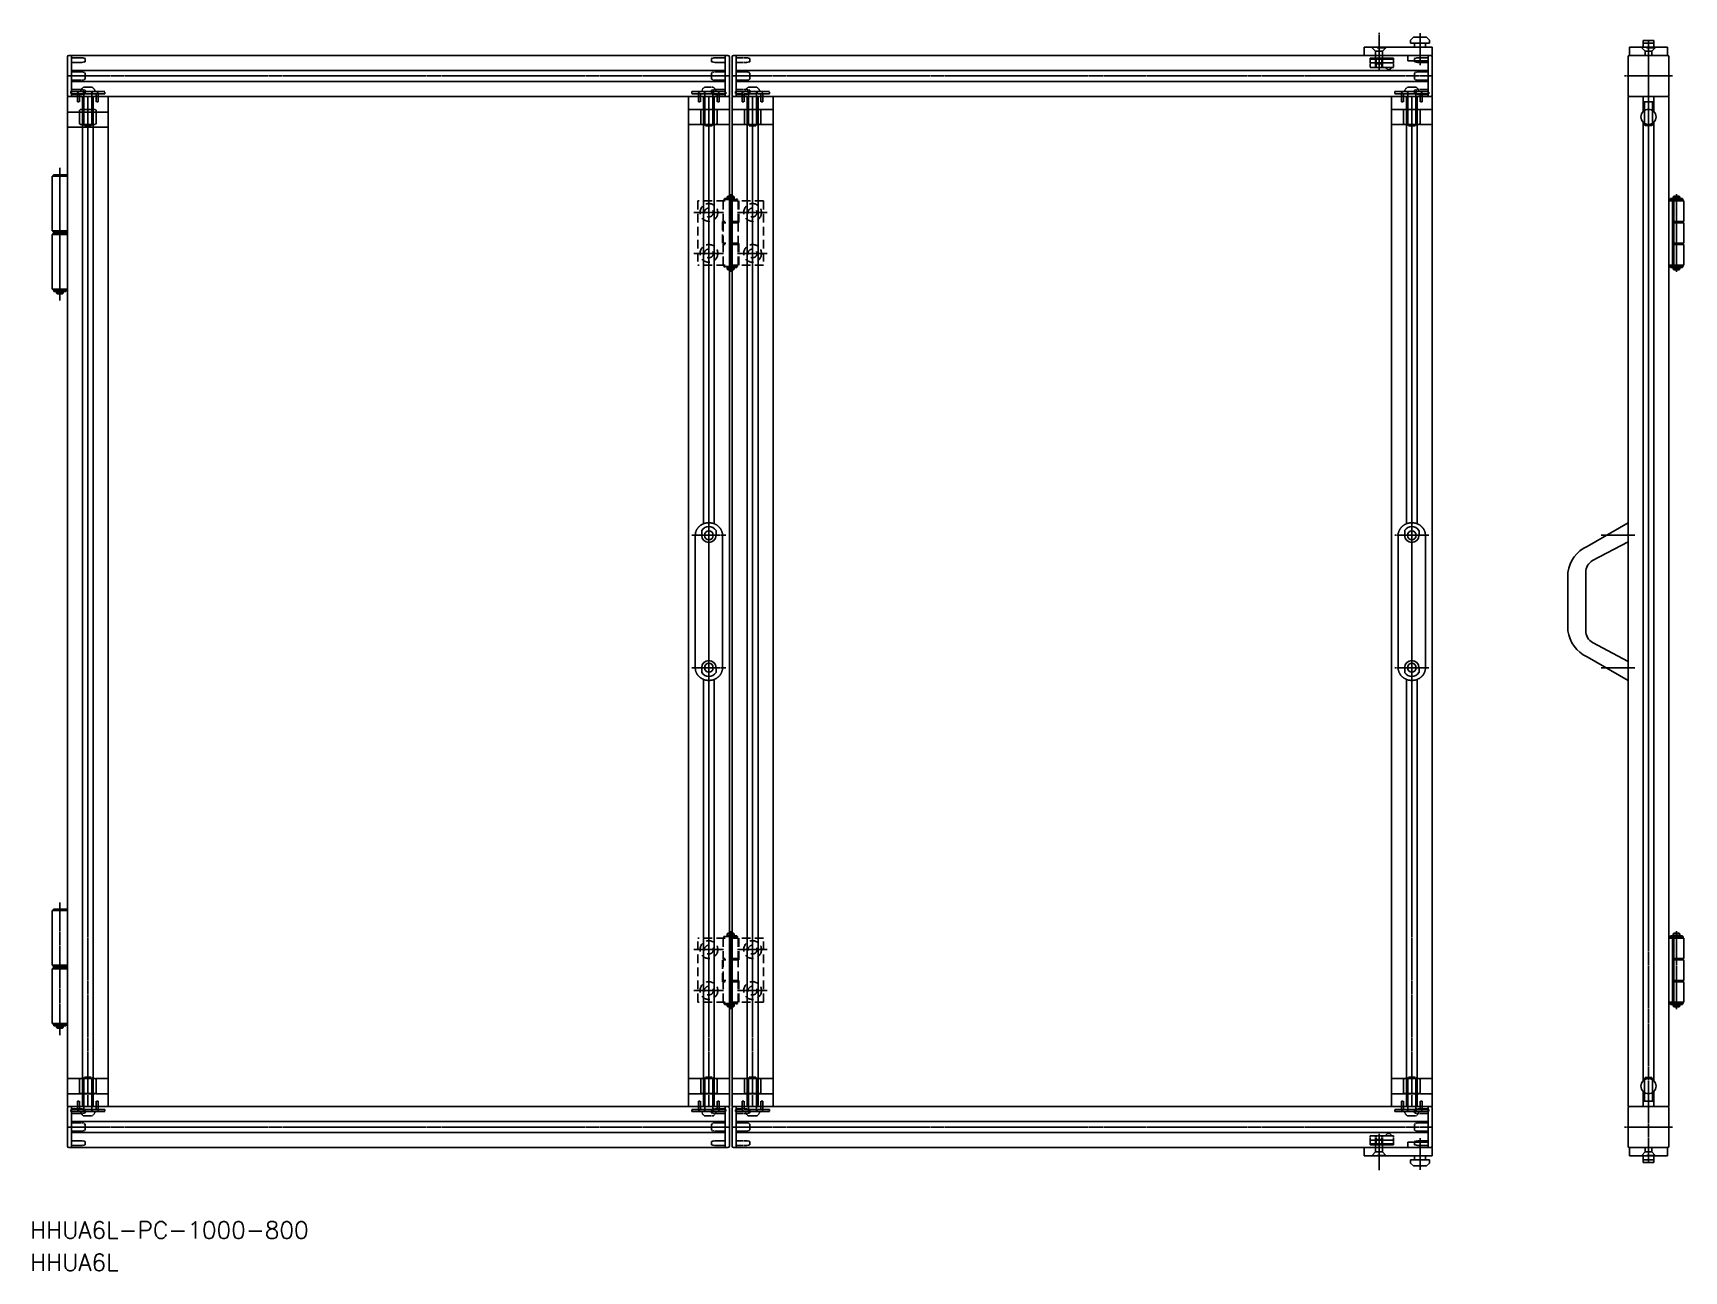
# Model space of a CAD drawing. Extents: x 15 to 1224, y 24 to 931.
import ezdxf

# ---------------------------------------------------------------- set-up
doc = ezdxf.new("R2010")
doc.units = 0
for name, pattern in [('CENTER', [2, 1.25, -0.25, 0.25, -0.25]), ('DASHED', [0.75, 0.5, -0.25]), ('HIDDEN', [9.525, 6.35, -3.175])]:
    doc.linetypes.add(name, pattern=pattern)
doc.layers.get('0').update_dxf_attribs({"linetype": 'CONTINUOUS'})
doc.layers.add('CENTER', color=1, linetype='CENTER')
doc.styles.get("Standard").update_dxf_attribs({"font": 'txt.shx', "bigfont": 'extfont2.shx'})

msp = doc.modelspace()

# ---------------------------------------------------------------- texts
at = {"color": 7, "linetype": 'CONTINUOUS'}
for s, p in [('HHUA6L-PC-1000-800', (12.6, 47.7)), ('HHUA6L', (12.6, 24))]:
    msp.add_text(s, height=12.5, dxfattribs=at).set_placement(p)

# ---------------------------------------------------------------- linework, layer by layer
at = {"color": 7, "linetype": 'CONTINUOUS'}
for p, q in [((989.9, 914.4), (989.9, 920.4)), ((989.9, 920.4), (1039.9, 920.4)), ((1026.1, 927.9), (1023.9, 925.7)), ((1023.9, 923.4), (1023.9, 925.7)), ((1026.9, 923.4), (1023.9, 923.4)), ((1035.7, 927.9), (1026.1, 927.9)), ((1026.9, 920.4), (1026.9, 923.4)), ((1034.9, 920.4), (1026.9, 920.4)), ((1034.9, 923.4), (1034.9, 920.4)), ((1037.9, 923.4), (1034.9, 923.4)), ((1037.9, 925.7), (1035.7, 927.9)), ((1037.9, 923.4), (1037.9, 925.7)), ((1039.9, 920.4), (1039.9, 914.4)), ((1184.3, 920.4), (1184.3, 914.4)), ((1184.3, 920.4), (1212.3, 920.4)), ((1194.3, 925.4), (1194.3, 920.4)), ((1194.3, 925.4), (1202.3, 925.4)), ((1194.3, 923.4), (1202.3, 923.4)), ((1202.3, 920.4), (1202.3, 925.4)), ((1212.3, 914.4), (1212.3, 920.4)), ((39.9, 885.4), (39.9, 913.4)), ((42.9, 914.4), (40.9, 914.4)), ((521.9, 914.4), (42.9, 914.4)), ((42.9, 914.4), (42.9, 884.4)), ((42.9, 884.4), (42.9, 914.4)), ((42.9, 884.4), (42.9, 914.4)), ((521.9, 884.4), (521.9, 914.4)), ((521.9, 884.4), (521.9, 914.4)), ((521.9, 914.4), (523.9, 914.4)), ((521.9, 884.4), (521.9, 914.4)), ((524.9, 885.4), (524.9, 913.4)), ((526.9, 885.4), (526.9, 913.4)), ((529.9, 914.4), (527.9, 914.4)), ((1039.9, 914.4), (529.9, 914.4)), ((529.9, 914.4), (529.9, 884.4)), ((529.9, 884.4), (529.9, 914.4)), ((529.9, 884.4), (529.9, 914.4)), ((1039.9, 914.4), (989.9, 914.4)), ((1039.9, 914.4), (1021.9, 914.4)), ((1036.9, 914.4), (1038.9, 914.4)), ((1036.9, 884.4), (1036.9, 914.4)), ((1036.9, 884.4), (1036.9, 914.4)), ((1039.9, 885.4), (1039.9, 913.4)), ((1183.3, 913.4), (1183.3, 885.4)), ((1184.3, 914.4), (1212.3, 914.4)), ((1184.3, 914.4), (1212.3, 914.4)), ((1213.3, 913.4), (1213.3, 885.4)), ((42.9, 903.4), (521.9, 903.4)), ((42.9, 895.4), (521.9, 895.4)), ((529.9, 903.4), (1036.9, 903.4)), ((529.9, 895.4), (1036.9, 895.4)), ((69.9, 884.4), (39.9, 884.4)), ((39.9, 884.4), (39.9, 144.4)), ((42.9, 884.4), (40.9, 884.4)), ((42.9, 884.4), (521.9, 884.4)), ((47.3, 886.4), (47.3, 886.4)), ((47.3, 886.4), (47.3, 886.4)), ((50.9, 884.4), (50.9, 144.4)), ((58.9, 884.4), (58.9, 144.4)), ((69.9, 144.4), (69.9, 884.4)), ((524.9, 884.4), (494.9, 884.4)), ((494.9, 884.4), (494.9, 144.4)), ((502.3, 886.4), (502.3, 886.4)), ((502.3, 886.4), (502.3, 886.4)), ((505.9, 884.4), (505.9, 571.3)), ((513.9, 884.4), (513.9, 571.3)), ((521.9, 884.4), (523.9, 884.4)), ((524.9, 144.4), (524.9, 884.4)), ((526.9, 884.4), (526.9, 144.4)), ((556.9, 884.4), (526.9, 884.4)), ((529.9, 884.4), (527.9, 884.4)), ((529.9, 884.4), (1039.9, 884.4)), ((534.3, 886.4), (534.3, 886.4)), ((534.3, 886.4), (534.3, 886.4)), ((537.9, 884.4), (537.9, 144.4)), ((545.9, 884.4), (545.9, 144.4)), ((556.9, 144.4), (556.9, 884.4)), ((1009.9, 144.4), (1009.9, 884.4)), ((1009.9, 884.4), (1039.9, 884.4)), ((1017.3, 886.4), (1017.3, 886.4)), ((1017.3, 886.4), (1017.3, 886.4)), ((1020.9, 884.4), (1020.9, 571.3)), ((1028.9, 884.4), (1028.9, 571.3)), ((1036.9, 884.4), (1038.9, 884.4)), ((1039.9, 884.4), (1039.9, 144.4)), ((1183.3, 144.4), (1183.3, 884.4)), ((1213.3, 884.4), (1183.3, 884.4)), ((1184.3, 884.4), (1212.3, 884.4)), ((1194.3, 884.4), (1194.3, 873.2)), ((1194.3, 884.4), (1194.3, 880.4)), ((1202.3, 884.4), (1202.3, 873.2)), ((1202.3, 884.4), (1202.3, 880.4)), ((1213.3, 884.4), (1213.3, 144.4)), ((1202.3, 880.4), (1194.3, 880.4)), ((1194.3, 865.5), (1194.3, 163.2)), ((1202.3, 865.5), (1202.3, 163.2)), ((28.9, 826), (28.9, 786)), ((39.9, 826), (28.9, 826)), ((39.9, 826), (28.9, 826)), ((29.7, 827), (34.3, 827)), ((29.7, 827), (29.7, 826)), ((29.7, 827), (34.3, 827)), ((29.7, 827), (29.7, 826)), ((31.6, 826), (31.6, 827)), ((31.6, 826), (31.6, 827)), ((34.3, 827), (34.3, 826)), ((34.3, 827), (34.3, 826)), ((34.5, 827), (39.2, 827)), ((34.5, 826), (34.5, 827)), ((34.5, 827), (39.2, 827)), ((34.5, 826), (34.5, 827)), ((37.2, 826), (37.2, 827)), ((37.2, 826), (37.2, 827)), ((39.2, 827), (39.2, 826)), ((39.2, 827), (39.2, 826)), ((39.9, 786), (39.9, 826)), ((1216.8, 811.4), (1216.3, 810.9)), ((1216.3, 810.9), (1216.3, 809.6)), ((1221.3, 810.9), (1216.3, 810.9)), ((1220.8, 811.4), (1216.8, 811.4)), ((1220.8, 811.4), (1221.3, 810.9)), ((1221.3, 810.9), (1221.3, 809.6)), ((1224.3, 807.9), (1213.3, 807.9)), ((1213.3, 807.9), (1213.3, 792.9)), ((1213.3, 807.9), (1213.3, 760.9)), ((1213.8, 807.9), (1213.8, 808.9)), ((1213.8, 808.9), (1218.7, 808.9)), ((1214.3, 809), (1214.3, 809.6)), ((1214.3, 809.6), (1223.3, 809.6)), ((1214.3, 809), (1223.3, 809)), ((1215.8, 807.9), (1215.8, 760.9)), ((1216.8, 807.9), (1216.8, 760.9)), ((1218.7, 807.9), (1218.7, 808.9)), ((1218.9, 807.9), (1218.9, 808.9)), ((1223.8, 808.9), (1218.9, 808.9)), ((1223.3, 809), (1223.3, 809.6)), ((1223.8, 807.9), (1223.8, 808.9)), ((1224.3, 807.9), (1224.3, 792.9)), ((1224.3, 792.9), (1216.8, 792.9)), ((1224.3, 791.9), (1216.8, 791.9)), ((1218.7, 791.9), (1218.7, 792.9)), ((1218.9, 791.9), (1218.9, 792.9)), ((1223.8, 791.9), (1223.8, 792.9)), ((1224.3, 791.9), (1224.3, 776.9)), ((28.9, 786), (39.9, 786)), ((39.9, 783.3), (28.9, 783.3)), ((28.9, 783.3), (28.9, 743.3)), ((29.4, 786), (29.4, 785)), ((29.4, 785), (39.4, 785)), ((29.4, 784.3), (34.3, 784.3)), ((29.4, 783.3), (29.4, 784.3)), ((29.9, 784.4), (29.9, 785)), ((29.9, 785), (38.9, 785)), ((38.9, 784.4), (29.9, 784.4)), ((34.3, 785), (34.3, 786)), ((34.3, 784.3), (34.3, 783.3)), ((34.5, 786), (34.5, 785)), ((34.5, 783.3), (34.5, 784.3)), ((34.5, 784.3), (39.4, 784.3)), ((38.9, 785), (38.9, 784.4)), ((39.4, 785), (39.4, 786)), ((39.4, 784.3), (39.4, 783.3)), ((39.9, 783.3), (39.9, 743.3)), ((1213.3, 760.9), (1213.3, 775.9)), ((1224.3, 776.9), (1216.8, 776.9)), ((1224.3, 775.9), (1216.8, 775.9)), ((1223.8, 775.9), (1223.8, 776.9)), ((1224.3, 760.9), (1224.3, 775.9)), ((1224.3, 760.9), (1213.3, 760.9)), ((1213.8, 760.9), (1213.8, 759.9)), ((1213.8, 759.9), (1218.7, 759.9)), ((1214.3, 759.8), (1214.3, 759.2)), ((1223.3, 759.8), (1214.3, 759.8)), ((1223.3, 759.2), (1214.3, 759.2)), ((1216.3, 757.9), (1216.3, 759.2)), ((1216.8, 757.4), (1216.3, 757.9)), ((1216.3, 757.9), (1221.3, 757.9)), ((1216.8, 757.4), (1220.8, 757.4)), ((1218.7, 760.9), (1218.7, 759.9)), ((1218.9, 760.9), (1218.9, 759.9)), ((1223.8, 759.9), (1218.9, 759.9)), ((1220.8, 757.4), (1221.3, 757.9)), ((1221.3, 757.9), (1221.3, 759.2)), ((1223.3, 759.8), (1223.3, 759.2)), ((1223.8, 760.9), (1223.8, 759.9)), ((28.9, 743.3), (39.9, 743.3)), ((29.7, 742.3), (29.7, 743.3)), ((34.3, 742.3), (29.7, 742.3)), ((29.9, 742.2), (38.9, 742.2)), ((29.9, 741.6), (29.9, 742.2)), ((38.9, 741.6), (29.9, 741.6)), ((31.6, 742.3), (31.6, 743.3)), ((31.9, 740.3), (31.9, 741.6)), ((36.9, 740.3), (31.9, 740.3)), ((31.9, 740.3), (32.4, 739.8)), ((32.4, 739.8), (36.4, 739.8)), ((34.3, 743.3), (34.3, 742.3)), ((34.5, 742.3), (34.5, 743.3)), ((39.2, 742.3), (34.5, 742.3)), ((36.4, 739.8), (36.9, 740.3)), ((36.9, 741.6), (36.9, 740.3)), ((37.2, 743.3), (37.2, 742.3)), ((38.9, 742.2), (38.9, 741.6)), ((39.2, 743.3), (39.2, 742.3)), ((1153.3, 554.8), (1183.3, 572.1)), ((1183.3, 558.2), (1183.3, 572.1)), ((499.9, 562.9), (499.9, 465.9)), ((504.7, 562.9), (504.7, 566.4)), ((515.2, 562.9), (515.2, 566.4)), ((519.9, 562.9), (519.9, 465.9)), ((1014.9, 562.9), (1014.9, 465.9)), ((1019.7, 562.9), (1019.7, 566.4)), ((1030.2, 562.9), (1030.2, 566.4)), ((1034.9, 562.9), (1034.9, 465.9)), ((1157.3, 544.4), (1183.3, 558.2)), ((1139.3, 535.7), (1139.3, 493)), ((1152.3, 535.7), (1152.3, 493)), ((1157.3, 484.3), (1183.3, 470.5)), ((1153.3, 473.9), (1183.3, 456.6)), ((504.7, 465.9), (504.7, 462.3)), ((515.2, 465.9), (515.2, 462.3)), ((1019.7, 465.9), (1019.7, 462.3)), ((1030.2, 465.9), (1030.2, 462.3)), ((1183.3, 456.6), (1183.3, 470.5)), ((505.9, 457.4), (505.9, 144.4)), ((513.9, 457.4), (513.9, 144.4)), ((1020.9, 457.4), (1020.9, 144.4)), ((1028.9, 457.4), (1028.9, 144.4)), ((28.9, 288), (28.9, 248)), ((39.9, 288), (28.9, 288)), ((29.7, 289), (34.3, 289)), ((29.7, 289), (29.7, 288)), ((31.6, 288), (31.6, 289)), ((34.3, 289), (34.3, 288)), ((34.5, 289), (39.2, 289)), ((34.5, 288), (34.5, 289)), ((37.2, 288), (37.2, 289)), ((39.2, 289), (39.2, 288)), ((39.9, 248), (39.9, 288)), ((1224.3, 267.9), (1213.3, 267.9)), ((1213.3, 267.9), (1213.3, 252.9)), ((1213.3, 267.9), (1213.3, 220.9)), ((1213.8, 267.9), (1213.8, 268.9)), ((1213.8, 268.9), (1218.7, 268.9)), ((1214.3, 269), (1214.3, 269.6)), ((1214.3, 269.6), (1223.3, 269.6)), ((1214.3, 269), (1223.3, 269)), ((1215.8, 267.9), (1215.8, 220.9)), ((1216.8, 271.4), (1216.3, 270.9)), ((1216.3, 270.9), (1216.3, 269.6)), ((1221.3, 270.9), (1216.3, 270.9)), ((1220.8, 271.4), (1216.8, 271.4)), ((1216.8, 267.9), (1216.8, 220.9)), ((1218.7, 267.9), (1218.7, 268.9)), ((1218.9, 267.9), (1218.9, 268.9)), ((1223.8, 268.9), (1218.9, 268.9)), ((1220.8, 271.4), (1221.3, 270.9)), ((1221.3, 270.9), (1221.3, 269.6)), ((1223.3, 269), (1223.3, 269.6)), ((1223.8, 267.9), (1223.8, 268.9)), ((1224.3, 267.9), (1224.3, 252.9)), ((28.9, 248), (39.9, 248)), ((39.9, 245.3), (28.9, 245.3)), ((28.9, 245.3), (28.9, 205.3)), ((29.4, 248), (29.4, 247)), ((29.4, 247), (39.4, 247)), ((29.4, 246.3), (34.3, 246.3)), ((29.4, 245.3), (29.4, 246.3)), ((29.9, 246.4), (29.9, 247)), ((29.9, 247), (38.9, 247)), ((38.9, 246.4), (29.9, 246.4)), ((34.3, 247), (34.3, 248)), ((34.3, 246.3), (34.3, 245.3)), ((34.5, 248), (34.5, 247)), ((34.5, 245.3), (34.5, 246.3)), ((34.5, 246.3), (39.4, 246.3)), ((38.9, 247), (38.9, 246.4)), ((39.4, 247), (39.4, 248)), ((39.4, 246.3), (39.4, 245.3)), ((39.9, 245.3), (39.9, 205.3)), ((1224.3, 252.9), (1216.8, 252.9)), ((1224.3, 251.9), (1216.8, 251.9)), ((1218.7, 251.9), (1218.7, 252.9)), ((1218.9, 251.9), (1218.9, 252.9)), ((1223.8, 251.9), (1223.8, 252.9)), ((1224.3, 251.9), (1224.3, 236.9)), ((1213.3, 220.9), (1213.3, 235.9)), ((1224.3, 236.9), (1216.8, 236.9)), ((1224.3, 235.9), (1216.8, 235.9)), ((1223.8, 235.9), (1223.8, 236.9)), ((1224.3, 220.9), (1224.3, 235.9)), ((1224.3, 220.9), (1213.3, 220.9)), ((1213.8, 220.9), (1213.8, 219.9)), ((1213.8, 219.9), (1218.7, 219.9)), ((1214.3, 219.8), (1214.3, 219.2)), ((1223.3, 219.8), (1214.3, 219.8)), ((1223.3, 219.2), (1214.3, 219.2)), ((1216.3, 217.9), (1216.3, 219.2)), ((1216.8, 217.4), (1216.3, 217.9)), ((1216.3, 217.9), (1221.3, 217.9)), ((1218.7, 220.9), (1218.7, 219.9)), ((1218.9, 220.9), (1218.9, 219.9)), ((1223.8, 219.9), (1218.9, 219.9)), ((1220.8, 217.4), (1221.3, 217.9)), ((1221.3, 217.9), (1221.3, 219.2)), ((1223.3, 219.8), (1223.3, 219.2)), ((1223.8, 220.9), (1223.8, 219.9)), ((1216.8, 217.4), (1220.8, 217.4)), ((28.9, 205.3), (39.9, 205.3)), ((29.7, 204.3), (29.7, 205.3)), ((34.3, 204.3), (29.7, 204.3)), ((29.9, 204.2), (38.9, 204.2)), ((29.9, 203.6), (29.9, 204.2)), ((38.9, 203.6), (29.9, 203.6)), ((31.6, 204.3), (31.6, 205.3)), ((31.9, 202.3), (31.9, 203.6)), ((36.9, 202.3), (31.9, 202.3)), ((31.9, 202.3), (32.4, 201.8)), ((32.4, 201.8), (36.4, 201.8)), ((34.3, 205.3), (34.3, 204.3)), ((34.5, 204.3), (34.5, 205.3)), ((39.2, 204.3), (34.5, 204.3)), ((36.4, 201.8), (36.9, 202.3)), ((36.9, 203.6), (36.9, 202.3)), ((37.2, 205.3), (37.2, 204.3)), ((38.9, 204.2), (38.9, 203.6)), ((39.2, 205.3), (39.2, 204.3)), ((1194.3, 144.4), (1194.3, 155.5)), ((1202.3, 148.4), (1194.3, 148.4)), ((1194.3, 144.4), (1194.3, 148.4)), ((1202.3, 144.4), (1202.3, 155.5)), ((1202.3, 144.4), (1202.3, 148.4)), ((39.9, 144.4), (521.9, 144.4)), ((69.9, 144.4), (39.9, 144.4)), ((39.9, 143.4), (39.9, 115.4)), ((42.9, 144.4), (40.9, 144.4)), ((69.9, 144.4), (42.9, 144.4)), ((42.9, 114.4), (42.9, 144.4)), ((42.9, 114.4), (42.9, 144.4)), ((42.9, 144.4), (42.9, 114.4)), ((42.9, 144.4), (42.9, 114.4)), ((42.9, 133.4), (521.9, 133.4)), ((47.3, 142.4), (47.3, 142.4)), ((47.3, 142.4), (47.3, 142.4)), ((494.9, 144.4), (524.9, 144.4)), ((524.9, 144.4), (494.9, 144.4)), ((502.3, 142.4), (502.3, 142.4)), ((502.3, 142.4), (502.3, 142.4)), ((521.9, 144.4), (521.9, 114.4)), ((521.9, 144.4), (521.9, 114.4)), ((521.9, 144.4), (521.9, 114.4)), ((521.9, 144.4), (523.9, 144.4)), ((521.9, 144.4), (521.9, 114.4)), ((524.9, 143.4), (524.9, 115.4)), ((526.9, 144.4), (556.9, 144.4)), ((556.9, 144.4), (526.9, 144.4)), ((526.9, 143.4), (526.9, 115.4)), ((529.9, 144.4), (527.9, 144.4)), ((529.9, 144.4), (1036.9, 144.4)), ((529.9, 114.4), (529.9, 144.4)), ((529.9, 114.4), (529.9, 144.4)), ((529.9, 144.4), (529.9, 114.4)), ((529.9, 144.4), (529.9, 114.4)), ((529.9, 133.4), (1036.9, 133.4)), ((534.3, 142.4), (534.3, 142.4)), ((534.3, 142.4), (534.3, 142.4)), ((1009.9, 144.4), (1039.9, 144.4)), ((1017.3, 142.4), (1017.3, 142.4)), ((1017.3, 142.4), (1017.3, 142.4)), ((1036.9, 144.4), (1036.9, 114.4)), ((1036.9, 114.4), (1036.9, 144.4)), ((1036.9, 144.4), (1038.9, 144.4)), ((1036.9, 114.4), (1036.9, 144.4)), ((1039.9, 115.4), (1039.9, 143.4)), ((1213.3, 144.4), (1183.3, 144.4)), ((1183.3, 115.4), (1183.3, 143.4)), ((1184.3, 144.4), (1212.3, 144.4)), ((1213.3, 115.4), (1213.3, 143.4)), ((42.9, 125.4), (521.9, 125.4)), ((529.9, 125.4), (1036.9, 125.4)), ((42.9, 114.4), (40.9, 114.4)), ((521.9, 114.4), (42.9, 114.4)), ((521.9, 114.4), (523.9, 114.4)), ((529.9, 114.4), (527.9, 114.4)), ((1036.9, 114.4), (529.9, 114.4)), ((1039.9, 114.4), (989.9, 114.4)), ((989.9, 114.4), (989.9, 108.4)), ((1039.9, 114.4), (1021.9, 114.4)), ((1036.9, 114.4), (1038.9, 114.4)), ((1039.9, 108.4), (1039.9, 114.4)), ((1184.3, 114.4), (1212.3, 114.4)), ((1184.3, 108.4), (1184.3, 114.4)), ((1184.3, 114.4), (1212.3, 114.4)), ((1212.3, 114.4), (1212.3, 108.4)), ((989.9, 108.4), (1039.9, 108.4)), ((1026.9, 105.4), (1023.9, 105.4)), ((1023.9, 105.4), (1023.9, 103)), ((1026.1, 100.9), (1023.9, 103)), ((1035.7, 100.9), (1026.1, 100.9)), ((1034.9, 108.4), (1026.9, 108.4)), ((1026.9, 108.4), (1026.9, 105.4)), ((1034.9, 105.4), (1034.9, 108.4)), ((1037.9, 105.4), (1034.9, 105.4)), ((1037.9, 103), (1035.7, 100.9)), ((1037.9, 105.4), (1037.9, 103)), ((1184.3, 108.4), (1212.3, 108.4)), ((1194.3, 103.4), (1194.3, 108.4)), ((1194.3, 105.4), (1202.3, 105.4)), ((1194.3, 103.4), (1202.3, 103.4)), ((1202.3, 108.4), (1202.3, 103.4))]:
    msp.add_line(p, q, dxfattribs=at)
at = {"color": 3, "linetype": 'HIDDEN'}
for p, q in [((1005.9, 920.4), (995.9, 920.4)), ((995.9, 920.4), (995.9, 920.1)), ((1005.9, 920.1), (995.9, 920.1)), ((998.4, 917.6), (995.9, 920.1)), ((1003.4, 917.6), (1005.9, 920.1)), ((1005.9, 920.4), (1005.9, 920.1)), ((1203.3, 920.4), (1193.3, 920.4)), ((1193.3, 920.4), (1193.3, 920.1)), ((1203.3, 920.1), (1193.3, 920.1)), ((1195.8, 917.6), (1193.3, 920.1)), ((1200.8, 917.6), (1203.3, 920.1)), ((1203.3, 920.4), (1203.3, 920.1)), ((998.4, 917.6), (998.4, 908.8)), ((1003.4, 917.6), (998.4, 917.6)), ((998.4, 908.8), (998.8, 908.4)), ((998.8, 908.4), (1003, 908.4)), ((1003.4, 908.8), (1003, 908.4)), ((1003.4, 917.6), (1003.4, 908.8)), ((1195.8, 917.6), (1195.8, 914.4)), ((1200.8, 917.6), (1195.8, 917.6)), ((1200.8, 917.6), (1200.8, 914.4)), ((523.9, 811.4), (523.4, 810.9)), ((523.4, 810.9), (523.4, 809.6)), ((528.4, 810.9), (523.4, 810.9)), ((527.9, 811.4), (523.9, 811.4)), ((527.9, 811.4), (528.4, 810.9)), ((528.4, 810.9), (528.4, 809.6)), ((501.9, 807.9), (501.9, 760.9)), ((531.4, 807.9), (501.9, 807.9)), ((520.4, 807.9), (520.4, 792.9)), ((520.9, 807.9), (520.9, 808.9)), ((520.9, 808.9), (525.8, 808.9)), ((521.4, 809), (521.4, 809.6)), ((521.4, 809.6), (530.4, 809.6)), ((521.4, 809), (530.4, 809)), ((525.8, 807.9), (525.8, 808.9)), ((526, 807.9), (526, 808.9)), ((530.9, 808.9), (526, 808.9)), ((530.4, 809), (530.4, 809.6)), ((530.9, 807.9), (530.9, 808.9)), ((531.4, 807.9), (531.4, 792.9)), ((549.9, 807.9), (531.9, 807.9)), ((531.9, 807.9), (531.9, 791.9)), ((549.9, 807.9), (549.9, 760.9)), ((519.9, 792.9), (519.9, 775.9)), ((531.4, 792.9), (519.9, 792.9)), ((520.4, 791.9), (520.4, 776.9)), ((531.9, 791.9), (520.4, 791.9)), ((520.9, 791.9), (520.9, 792.9)), ((525.8, 791.9), (525.8, 792.9)), ((526, 791.9), (526, 792.9)), ((530.9, 791.9), (530.9, 792.9)), ((531.4, 791.9), (531.4, 776.9)), ((531.4, 775.9), (519.9, 775.9)), ((531.9, 776.9), (520.4, 776.9)), ((520.4, 760.9), (520.4, 775.9)), ((520.9, 775.9), (520.9, 776.9)), ((530.9, 775.9), (530.9, 776.9)), ((531.4, 760.9), (531.4, 775.9)), ((531.9, 760.9), (531.9, 776.9)), ((531.4, 760.9), (501.9, 760.9)), ((520.9, 760.9), (520.9, 759.9)), ((520.9, 759.9), (525.8, 759.9)), ((521.4, 759.8), (521.4, 759.2)), ((530.4, 759.8), (521.4, 759.8)), ((530.4, 759.2), (521.4, 759.2)), ((523.4, 757.9), (523.4, 759.2)), ((523.9, 757.4), (523.4, 757.9)), ((523.4, 757.9), (528.4, 757.9)), ((523.9, 757.4), (527.9, 757.4)), ((525.8, 760.9), (525.8, 759.9)), ((526, 760.9), (526, 759.9)), ((530.9, 759.9), (526, 759.9)), ((527.9, 757.4), (528.4, 757.9)), ((528.4, 757.9), (528.4, 759.2)), ((530.4, 759.8), (530.4, 759.2)), ((530.9, 760.9), (530.9, 759.9)), ((549.9, 760.9), (531.9, 760.9)), ((501.9, 220.9), (501.9, 267.9)), ((531.4, 267.9), (501.9, 267.9)), ((520.4, 267.9), (520.4, 252.9)), ((520.9, 267.9), (520.9, 268.9)), ((520.9, 268.9), (525.8, 268.9)), ((521.4, 269), (521.4, 269.6)), ((530.4, 269.6), (521.4, 269.6)), ((530.4, 269), (521.4, 269)), ((523.9, 271.4), (523.4, 270.9)), ((523.4, 270.9), (523.4, 269.6)), ((523.4, 270.9), (528.4, 270.9)), ((523.9, 271.4), (527.9, 271.4)), ((525.8, 267.9), (525.8, 268.9)), ((526, 267.9), (526, 268.9)), ((530.9, 268.9), (526, 268.9)), ((527.9, 271.4), (528.4, 270.9)), ((528.4, 270.9), (528.4, 269.6)), ((530.4, 269), (530.4, 269.6)), ((530.9, 267.9), (530.9, 268.9)), ((531.4, 267.9), (531.4, 252.9)), ((549.9, 267.9), (531.9, 267.9)), ((531.9, 267.9), (531.9, 251.9)), ((549.9, 220.9), (549.9, 267.9)), ((519.9, 235.9), (519.9, 252.9)), ((531.4, 252.9), (519.9, 252.9)), ((520.4, 236.9), (520.4, 251.9)), ((531.9, 251.9), (520.4, 251.9)), ((520.9, 252.9), (520.9, 251.9)), ((530.9, 252.9), (530.9, 251.9)), ((531.4, 236.9), (531.4, 251.9)), ((531.4, 235.9), (519.9, 235.9)), ((531.9, 236.9), (520.4, 236.9)), ((520.4, 220.9), (520.4, 235.9)), ((520.9, 236.9), (520.9, 235.9)), ((525.8, 236.9), (525.8, 235.9)), ((526, 236.9), (526, 235.9)), ((530.9, 236.9), (530.9, 235.9)), ((531.4, 220.9), (531.4, 235.9)), ((531.9, 220.9), (531.9, 236.9)), ((531.4, 220.9), (501.9, 220.9)), ((520.9, 220.9), (520.9, 219.9)), ((520.9, 219.9), (525.8, 219.9)), ((521.4, 219.8), (521.4, 219.2)), ((521.4, 219.8), (530.4, 219.8)), ((521.4, 219.2), (530.4, 219.2)), ((523.4, 217.9), (523.4, 219.2)), ((528.4, 217.9), (523.4, 217.9)), ((523.9, 217.4), (523.4, 217.9)), ((525.8, 220.9), (525.8, 219.9)), ((526, 220.9), (526, 219.9)), ((530.9, 219.9), (526, 219.9)), ((527.9, 217.4), (528.4, 217.9)), ((528.4, 217.9), (528.4, 219.2)), ((530.4, 219.8), (530.4, 219.2)), ((530.9, 220.9), (530.9, 219.9)), ((549.9, 220.9), (531.9, 220.9)), ((527.9, 217.4), (523.9, 217.4)), ((998.4, 111.2), (995.9, 108.7)), ((998.4, 119.9), (998.8, 120.4)), ((998.4, 111.2), (998.4, 119.9)), ((1003.4, 111.2), (998.4, 111.2)), ((998.8, 120.4), (1003, 120.4)), ((1003.4, 119.9), (1003, 120.4)), ((1003.4, 111.2), (1003.4, 119.9)), ((1003.4, 111.2), (1005.9, 108.7)), ((1195.8, 111.2), (1193.3, 108.7)), ((1195.8, 111.2), (1195.8, 114.4)), ((1200.8, 111.2), (1195.8, 111.2)), ((1200.8, 111.2), (1200.8, 114.4)), ((1200.8, 111.2), (1203.3, 108.7)), ((1005.9, 108.7), (995.9, 108.7)), ((995.9, 108.4), (995.9, 108.7)), ((1005.9, 108.4), (995.9, 108.4)), ((1005.9, 108.4), (1005.9, 108.7)), ((1203.3, 108.7), (1193.3, 108.7)), ((1193.3, 108.4), (1193.3, 108.7)), ((1203.3, 108.4), (1193.3, 108.4)), ((1203.3, 108.4), (1203.3, 108.7))]:
    msp.add_line(p, q, dxfattribs=at)
at = {"color": 3, "linetype": 'DASHED'}
for p, q in [((1034.9, 923.4), (1026.9, 923.4)), ((1034.9, 923.4), (1026.9, 923.4)), ((42.9, 910.4), (42.9, 914.4)), ((50.4, 912.8), (42.9, 912.8)), ((50.4, 909.3), (42.9, 909.3)), ((52.9, 912.3), (50.4, 912.8)), ((50.4, 909.3), (52.9, 909.8)), ((52.9, 909.8), (52.9, 912.3)), ((511.9, 912.3), (514.4, 912.8)), ((511.9, 909.8), (511.9, 912.3)), ((514.4, 909.3), (511.9, 909.8)), ((514.4, 912.8), (521.9, 912.8)), ((514.4, 909.3), (521.9, 909.3)), ((521.9, 910.4), (521.9, 914.4)), ((529.9, 910.4), (529.9, 914.4)), ((537.4, 912.8), (529.9, 912.8)), ((537.4, 909.3), (529.9, 909.3)), ((539.9, 912.3), (537.4, 912.8)), ((537.4, 909.3), (539.9, 909.8)), ((539.9, 909.8), (539.9, 912.3)), ((994.4, 912.4), (1011.4, 912.4)), ((994.4, 912.4), (994.4, 905.7)), ((994.4, 911.7), (1011.4, 911.7)), ((994.4, 909), (1011.4, 909)), ((998.4, 912.4), (998.4, 905.7)), ((998.9, 912.4), (998.9, 905.7)), ((1003, 912.4), (1003, 905.7)), ((1003.4, 912.4), (1003.4, 905.7)), ((1011.4, 912.4), (1011.4, 905.7)), ((1021.9, 914.4), (1021.9, 910.4)), ((1021.9, 910.4), (1036.9, 910.4)), ((1026.9, 912.3), (1029.4, 912.8)), ((1026.9, 909.8), (1026.9, 912.3)), ((1029.4, 909.3), (1026.9, 909.8)), ((1029.4, 912.8), (1036.9, 912.8)), ((1029.4, 909.3), (1036.9, 909.3)), ((1036.9, 910.4), (1036.9, 914.4)), ((51.4, 902.4), (42.9, 902.4)), ((42.9, 896.4), (51.4, 896.4)), ((52.9, 901.6), (51.4, 902.4)), ((51.4, 896.4), (52.9, 897.1)), ((52.9, 897.1), (52.9, 901.6)), ((511.9, 901.6), (513.4, 902.4)), ((511.9, 897.1), (511.9, 901.6)), ((513.4, 896.4), (511.9, 897.1)), ((513.4, 902.4), (521.9, 902.4)), ((521.9, 896.4), (513.4, 896.4)), ((538.4, 902.4), (529.9, 902.4)), ((529.9, 896.4), (538.4, 896.4)), ((539.9, 901.6), (538.4, 902.4)), ((538.4, 896.4), (539.9, 897.1)), ((539.9, 897.1), (539.9, 901.6)), ((994.4, 905.7), (1011.4, 905.7)), ((1026.9, 901.6), (1028.4, 902.4)), ((1026.9, 897.1), (1026.9, 901.6)), ((1028.4, 896.4), (1026.9, 897.1)), ((1028.4, 902.4), (1036.9, 902.4)), ((1036.9, 896.4), (1028.4, 896.4)), ((42, 884.4), (67.8, 884.4)), ((42.4, 887.9), (42.4, 886.4)), ((48.8, 887.9), (42.4, 887.9)), ((42.4, 886.4), (67.4, 886.4)), ((50.4, 889.4), (42.9, 889.4)), ((50.4, 885.9), (42.9, 885.9)), ((47.3, 880.4), (47.3, 886.4)), ((47.3, 886.4), (47.3, 886.4)), ((61, 887.9), (48.8, 887.9)), ((48.8, 880.4), (48.8, 886.4)), ((51.5, 887.9), (49.7, 887.9)), ((52.9, 888.9), (50.4, 889.4)), ((50.4, 885.9), (52.9, 886.4)), ((58.3, 887.9), (51.5, 887.9)), ((51.7, 886.4), (51.7, 887.9)), ((51.9, 887.5), (51.9, 863.4)), ((57.7, 891.2), (52.1, 891.2)), ((52.9, 886.4), (52.9, 888.9)), ((57.9, 887.5), (57.9, 863.4)), ((58.2, 886.4), (58.2, 887.9)), ((60.2, 887.9), (58.3, 887.9)), ((67.4, 887.9), (61, 887.9)), ((61, 880.4), (61, 886.4)), ((62.5, 880.4), (62.5, 886.4)), ((62.5, 886.4), (62.5, 886.4)), ((67.4, 886.4), (67.4, 887.9)), ((497.4, 887.9), (497.4, 886.4)), ((503.8, 887.9), (497.4, 887.9)), ((497.4, 886.4), (522.4, 886.4)), ((502.3, 880.4), (502.3, 886.4)), ((502.3, 886.4), (502.3, 886.4)), ((516, 887.9), (503.8, 887.9)), ((503.8, 880.4), (503.8, 886.4)), ((506.5, 887.9), (504.7, 887.9)), ((513.3, 887.9), (506.5, 887.9)), ((506.7, 886.4), (506.7, 887.9)), ((506.9, 887.5), (506.9, 863.4)), ((512.7, 891.2), (507.1, 891.2)), ((511.9, 888.9), (514.4, 889.4)), ((511.9, 886.4), (511.9, 888.9)), ((514.4, 885.9), (511.9, 886.4)), ((512.9, 887.5), (512.9, 863.4)), ((513.2, 886.4), (513.2, 887.9)), ((515.2, 887.9), (513.3, 887.9)), ((514.4, 889.4), (521.9, 889.4)), ((514.4, 885.9), (521.9, 885.9)), ((522.4, 887.9), (516, 887.9)), ((516, 880.4), (516, 886.4)), ((517.5, 880.4), (517.5, 886.4)), ((517.5, 886.4), (517.5, 886.4)), ((522.4, 886.4), (522.4, 887.9)), ((529.4, 887.9), (529.4, 886.4)), ((535.8, 887.9), (529.4, 887.9)), ((529.4, 886.4), (554.4, 886.4)), ((537.4, 889.4), (529.9, 889.4)), ((537.4, 885.9), (529.9, 885.9)), ((534.3, 880.4), (534.3, 886.4)), ((534.3, 886.4), (534.3, 886.4)), ((548, 887.9), (535.8, 887.9)), ((535.8, 880.4), (535.8, 886.4)), ((538.5, 887.9), (536.7, 887.9)), ((539.9, 888.9), (537.4, 889.4)), ((537.4, 885.9), (539.9, 886.4)), ((545.3, 887.9), (538.5, 887.9)), ((538.7, 886.4), (538.7, 887.9)), ((538.9, 887.5), (538.9, 863.4)), ((544.7, 891.2), (539.1, 891.2)), ((539.9, 886.4), (539.9, 888.9)), ((544.9, 887.5), (544.9, 863.4)), ((545.2, 886.4), (545.2, 887.9)), ((547.2, 887.9), (545.3, 887.9)), ((554.4, 887.9), (548, 887.9)), ((548, 880.4), (548, 886.4)), ((549.5, 880.4), (549.5, 886.4)), ((549.5, 886.4), (549.5, 886.4)), ((554.4, 886.4), (554.4, 887.9)), ((1012.4, 887.9), (1012.4, 886.4)), ((1018.8, 887.9), (1012.4, 887.9)), ((1012.4, 886.4), (1037.4, 886.4)), ((1017.3, 880.4), (1017.3, 886.4)), ((1017.3, 886.4), (1017.3, 886.4)), ((1031, 887.9), (1018.8, 887.9)), ((1018.8, 880.4), (1018.8, 886.4)), ((1021.5, 887.9), (1019.7, 887.9)), ((1028.3, 887.9), (1021.5, 887.9)), ((1021.7, 886.4), (1021.7, 887.9)), ((1021.9, 887.5), (1021.9, 863.4)), ((1027.7, 891.2), (1022.1, 891.2)), ((1026.9, 888.9), (1029.4, 889.4)), ((1026.9, 886.4), (1026.9, 888.9)), ((1029.4, 885.9), (1026.9, 886.4)), ((1027.9, 887.5), (1027.9, 863.4)), ((1028.2, 886.4), (1028.2, 887.9)), ((1030.2, 887.9), (1028.3, 887.9)), ((1029.4, 889.4), (1036.9, 889.4)), ((1029.4, 885.9), (1036.9, 885.9)), ((1037.4, 887.9), (1031, 887.9)), ((1031, 880.4), (1031, 886.4)), ((1032.5, 880.4), (1032.5, 886.4)), ((1032.5, 886.4), (1032.5, 886.4)), ((1037.4, 886.4), (1037.4, 887.9)), ((69.9, 872.9), (39.9, 872.9)), ((47.3, 880.4), (48.8, 880.4)), ((49.4, 874.9), (48.9, 874.4)), ((48.9, 864.4), (48.9, 874.4)), ((49.4, 874.9), (60.4, 874.9)), ((60.9, 874.4), (60.4, 874.9)), ((60.9, 874.4), (60.9, 864.4)), ((62.5, 880.4), (61, 880.4)), ((494.9, 874.9), (524.9, 874.9)), ((502.3, 880.4), (503.8, 880.4)), ((504.4, 874.9), (503.9, 874.4)), ((503.9, 864.4), (503.9, 874.4)), ((504.4, 874.9), (515.4, 874.9)), ((515.9, 874.4), (515.4, 874.9)), ((515.9, 874.4), (515.9, 864.4)), ((517.5, 880.4), (516, 880.4)), ((526.9, 874.9), (556.9, 874.9)), ((534.3, 880.4), (535.8, 880.4)), ((536.4, 874.9), (535.9, 874.4)), ((535.9, 864.4), (535.9, 874.4)), ((536.4, 874.9), (547.4, 874.9)), ((547.9, 874.4), (547.4, 874.9)), ((547.9, 874.4), (547.9, 864.4)), ((549.5, 880.4), (548, 880.4)), ((1009.9, 874.9), (1039.9, 874.9)), ((1017.3, 880.4), (1018.8, 880.4)), ((1019.4, 874.9), (1018.9, 874.4)), ((1018.9, 864.4), (1018.9, 874.4)), ((1019.4, 874.9), (1030.4, 874.9)), ((1030.9, 874.4), (1030.4, 874.9)), ((1030.9, 874.4), (1030.9, 864.4)), ((1032.5, 880.4), (1031, 880.4)), ((1195.3, 880.4), (1195.3, 863.5)), ((1201.3, 880.4), (1201.3, 863.5)), ((69.9, 861.8), (39.9, 861.8)), ((49.4, 863.9), (48.9, 864.4)), ((60.4, 863.9), (49.4, 863.9)), ((51.9, 863.4), (52.4, 862.9)), ((52.4, 862.9), (57.4, 862.9)), ((57.9, 863.4), (57.4, 862.9)), ((60.9, 864.4), (60.4, 863.9)), ((494.9, 863.8), (524.9, 863.8)), ((504.4, 863.9), (503.9, 864.4)), ((515.4, 863.9), (504.4, 863.9)), ((506.9, 863.4), (507.4, 862.9)), ((507.4, 862.9), (512.4, 862.9)), ((512.9, 863.4), (512.4, 862.9)), ((515.9, 864.4), (515.4, 863.9)), ((526.9, 863.8), (556.9, 863.8)), ((536.4, 863.9), (535.9, 864.4)), ((547.4, 863.9), (536.4, 863.9)), ((538.9, 863.4), (539.4, 862.9)), ((539.4, 862.9), (544.4, 862.9)), ((544.9, 863.4), (544.4, 862.9)), ((547.9, 864.4), (547.4, 863.9)), ((1009.9, 863.8), (1039.9, 863.8)), ((1019.4, 863.9), (1018.9, 864.4)), ((1030.4, 863.9), (1019.4, 863.9)), ((1021.9, 863.4), (1022.4, 862.9)), ((1022.4, 862.9), (1027.4, 862.9)), ((1027.9, 863.4), (1027.4, 862.9)), ((1030.9, 864.4), (1030.4, 863.9)), ((1195.3, 863.5), (1195.8, 863)), ((1195.8, 863), (1200.8, 863)), ((1201.3, 863.5), (1200.8, 863)), ((39.9, 164.9), (69.9, 164.9)), ((49.4, 164.9), (48.9, 164.4)), ((48.9, 164.4), (48.9, 154.4)), ((60.4, 164.9), (49.4, 164.9)), ((51.9, 165.3), (52.4, 165.9)), ((51.9, 141.3), (51.9, 165.3)), ((52.4, 165.9), (57.4, 165.9)), ((57.9, 165.3), (57.4, 165.9)), ((57.9, 141.3), (57.9, 165.3)), ((60.9, 164.4), (60.4, 164.9)), ((60.9, 154.4), (60.9, 164.4)), ((494.9, 164.9), (524.9, 164.9)), ((504.4, 164.9), (503.9, 164.4)), ((503.9, 164.4), (503.9, 154.4)), ((515.4, 164.9), (504.4, 164.9)), ((506.9, 165.3), (507.4, 165.9)), ((506.9, 141.3), (506.9, 165.3)), ((507.4, 165.9), (512.4, 165.9)), ((512.9, 165.3), (512.4, 165.9)), ((512.9, 141.3), (512.9, 165.3)), ((515.9, 164.4), (515.4, 164.9)), ((515.9, 154.4), (515.9, 164.4)), ((526.9, 164.9), (556.9, 164.9)), ((536.4, 164.9), (535.9, 164.4)), ((535.9, 164.4), (535.9, 154.4)), ((547.4, 164.9), (536.4, 164.9)), ((538.9, 165.3), (539.4, 165.9)), ((538.9, 141.3), (538.9, 165.3)), ((539.4, 165.9), (544.4, 165.9)), ((544.9, 165.3), (544.4, 165.9)), ((544.9, 141.3), (544.9, 165.3)), ((547.9, 164.4), (547.4, 164.9)), ((547.9, 154.4), (547.9, 164.4)), ((1009.9, 164.9), (1039.9, 164.9)), ((1019.4, 164.9), (1018.9, 164.4)), ((1018.9, 164.4), (1018.9, 154.4)), ((1030.4, 164.9), (1019.4, 164.9)), ((1021.9, 165.3), (1022.4, 165.9)), ((1021.9, 141.3), (1021.9, 165.3)), ((1022.4, 165.9), (1027.4, 165.9)), ((1027.9, 165.3), (1027.4, 165.9)), ((1027.9, 141.3), (1027.9, 165.3)), ((1030.9, 164.4), (1030.4, 164.9)), ((1030.9, 154.4), (1030.9, 164.4)), ((1195.3, 165.2), (1195.8, 165.8)), ((1195.3, 148.4), (1195.3, 165.2)), ((1195.8, 165.8), (1200.8, 165.8)), ((1201.3, 165.2), (1200.8, 165.8)), ((1201.3, 148.4), (1201.3, 165.2)), ((39.9, 153.8), (69.9, 153.8)), ((47.3, 148.4), (48.8, 148.4)), ((47.3, 148.4), (47.3, 142.4)), ((48.8, 148.4), (48.8, 142.4)), ((49.4, 153.9), (48.9, 154.4)), ((49.4, 153.9), (60.4, 153.9)), ((60.9, 154.4), (60.4, 153.9)), ((62.5, 148.4), (61, 148.4)), ((61, 148.4), (61, 142.4)), ((62.5, 148.4), (62.5, 142.4)), ((494.9, 153.8), (524.9, 153.8)), ((502.3, 148.4), (503.8, 148.4)), ((502.3, 148.4), (502.3, 142.4)), ((503.8, 148.4), (503.8, 142.4)), ((504.4, 153.9), (503.9, 154.4)), ((504.4, 153.9), (515.4, 153.9)), ((515.9, 154.4), (515.4, 153.9)), ((517.5, 148.4), (516, 148.4)), ((516, 148.4), (516, 142.4)), ((517.5, 148.4), (517.5, 142.4)), ((526.9, 153.8), (556.9, 153.8)), ((534.3, 148.4), (535.8, 148.4)), ((534.3, 148.4), (534.3, 142.4)), ((535.8, 148.4), (535.8, 142.4)), ((536.4, 153.9), (535.9, 154.4)), ((536.4, 153.9), (547.4, 153.9)), ((547.9, 154.4), (547.4, 153.9)), ((549.5, 148.4), (548, 148.4)), ((548, 148.4), (548, 142.4)), ((549.5, 148.4), (549.5, 142.4)), ((1009.9, 153.8), (1039.9, 153.8)), ((1017.3, 148.4), (1018.8, 148.4)), ((1017.3, 148.4), (1017.3, 142.4)), ((1018.8, 148.4), (1018.8, 142.4)), ((1019.4, 153.9), (1018.9, 154.4)), ((1019.4, 153.9), (1030.4, 153.9)), ((1030.9, 154.4), (1030.4, 153.9)), ((1032.5, 148.4), (1031, 148.4)), ((1031, 148.4), (1031, 142.4)), ((1032.5, 148.4), (1032.5, 142.4)), ((42, 144.4), (67.8, 144.4)), ((42.4, 140.9), (42.4, 142.4)), ((42.4, 142.4), (67.4, 142.4)), ((48.8, 140.9), (42.4, 140.9)), ((50.4, 142.8), (42.9, 142.8)), ((50.4, 139.3), (42.9, 139.3)), ((47.3, 142.4), (47.3, 142.4)), ((61, 140.9), (48.8, 140.9)), ((51.5, 140.9), (49.7, 140.9)), ((50.4, 142.8), (52.9, 142.3)), ((52.9, 139.8), (50.4, 139.3)), ((58.3, 140.9), (51.5, 140.9)), ((51.7, 142.4), (51.7, 140.9)), ((57.7, 137.6), (52.1, 137.6)), ((52.9, 142.3), (52.9, 139.8)), ((58.2, 142.4), (58.2, 140.9)), ((60.2, 140.9), (58.3, 140.9)), ((67.4, 140.9), (61, 140.9)), ((62.5, 142.4), (62.5, 142.4)), ((67.4, 142.4), (67.4, 140.9)), ((497.4, 140.9), (497.4, 142.4)), ((497.4, 142.4), (522.4, 142.4)), ((503.8, 140.9), (497.4, 140.9)), ((502.3, 142.4), (502.3, 142.4)), ((516, 140.9), (503.8, 140.9)), ((506.5, 140.9), (504.7, 140.9)), ((513.3, 140.9), (506.5, 140.9)), ((506.7, 142.4), (506.7, 140.9)), ((512.7, 137.6), (507.1, 137.6)), ((514.4, 142.8), (511.9, 142.3)), ((511.9, 142.3), (511.9, 139.8)), ((511.9, 139.8), (514.4, 139.3)), ((513.2, 142.4), (513.2, 140.9)), ((515.2, 140.9), (513.3, 140.9)), ((514.4, 142.8), (521.9, 142.8)), ((514.4, 139.3), (521.9, 139.3)), ((522.4, 140.9), (516, 140.9)), ((517.5, 142.4), (517.5, 142.4)), ((522.4, 142.4), (522.4, 140.9)), ((529.4, 140.9), (529.4, 142.4)), ((529.4, 142.4), (554.4, 142.4)), ((535.8, 140.9), (529.4, 140.9)), ((537.4, 142.8), (529.9, 142.8)), ((537.4, 139.3), (529.9, 139.3)), ((534.3, 142.4), (534.3, 142.4)), ((548, 140.9), (535.8, 140.9)), ((538.5, 140.9), (536.7, 140.9)), ((537.4, 142.8), (539.9, 142.3)), ((539.9, 139.8), (537.4, 139.3)), ((545.3, 140.9), (538.5, 140.9)), ((538.7, 142.4), (538.7, 140.9)), ((544.7, 137.6), (539.1, 137.6)), ((539.9, 142.3), (539.9, 139.8)), ((545.2, 142.4), (545.2, 140.9)), ((547.2, 140.9), (545.3, 140.9)), ((554.4, 140.9), (548, 140.9)), ((549.5, 142.4), (549.5, 142.4)), ((554.4, 142.4), (554.4, 140.9)), ((1012.4, 140.9), (1012.4, 142.4)), ((1012.4, 142.4), (1037.4, 142.4)), ((1018.8, 140.9), (1012.4, 140.9)), ((1017.3, 142.4), (1017.3, 142.4)), ((1031, 140.9), (1018.8, 140.9)), ((1021.5, 140.9), (1019.7, 140.9)), ((1028.3, 140.9), (1021.5, 140.9)), ((1021.7, 142.4), (1021.7, 140.9)), ((1027.7, 137.6), (1022.1, 137.6)), ((1026.9, 142.3), (1029.4, 142.8)), ((1026.9, 139.8), (1026.9, 142.3)), ((1029.4, 139.3), (1026.9, 139.8)), ((1028.2, 142.4), (1028.2, 140.9)), ((1030.2, 140.9), (1028.3, 140.9)), ((1029.4, 142.8), (1036.9, 142.8)), ((1029.4, 139.3), (1036.9, 139.3)), ((1037.4, 140.9), (1031, 140.9)), ((1032.5, 142.4), (1032.5, 142.4)), ((1036.9, 140.4), (1036.9, 144.4)), ((1037.4, 142.4), (1037.4, 140.9)), ((42.9, 132.4), (51.4, 132.4)), ((51.4, 126.4), (42.9, 126.4)), ((51.4, 132.4), (52.9, 131.6)), ((52.9, 127.1), (51.4, 126.4)), ((52.9, 131.6), (52.9, 127.1)), ((513.4, 132.4), (511.9, 131.6)), ((511.9, 131.6), (511.9, 127.1)), ((511.9, 127.1), (513.4, 126.4)), ((521.9, 132.4), (513.4, 132.4)), ((513.4, 126.4), (521.9, 126.4)), ((529.9, 132.4), (538.4, 132.4)), ((538.4, 126.4), (529.9, 126.4)), ((538.4, 132.4), (539.9, 131.6)), ((539.9, 127.1), (538.4, 126.4)), ((539.9, 131.6), (539.9, 127.1)), ((994.4, 123.1), (1011.4, 123.1)), ((994.4, 116.4), (994.4, 123.1)), ((998.4, 116.4), (998.4, 123.1)), ((998.9, 116.4), (998.9, 123.1)), ((1003, 116.4), (1003, 123.1)), ((1003.4, 116.4), (1003.4, 123.1)), ((1011.4, 116.4), (1011.4, 123.1)), ((1026.9, 131.6), (1028.4, 132.4)), ((1026.9, 127.1), (1026.9, 131.6)), ((1028.4, 126.4), (1026.9, 127.1)), ((1028.4, 132.4), (1036.9, 132.4)), ((1036.9, 126.4), (1028.4, 126.4)), ((50.4, 119.4), (42.9, 119.4)), ((42.9, 118.4), (42.9, 114.4)), ((50.4, 115.9), (42.9, 115.9)), ((50.4, 119.4), (52.9, 118.9)), ((52.9, 116.4), (50.4, 115.9)), ((52.9, 118.9), (52.9, 116.4)), ((514.4, 119.4), (511.9, 118.9)), ((511.9, 118.9), (511.9, 116.4)), ((511.9, 116.4), (514.4, 115.9)), ((514.4, 119.4), (521.9, 119.4)), ((514.4, 115.9), (521.9, 115.9)), ((521.9, 118.4), (521.9, 114.4)), ((537.4, 119.4), (529.9, 119.4)), ((529.9, 118.4), (529.9, 114.4)), ((537.4, 115.9), (529.9, 115.9)), ((537.4, 119.4), (539.9, 118.9)), ((539.9, 116.4), (537.4, 115.9)), ((539.9, 118.9), (539.9, 116.4)), ((994.4, 119.7), (1011.4, 119.7)), ((994.4, 117.1), (1011.4, 117.1)), ((994.4, 116.4), (1011.4, 116.4)), ((1021.9, 114.4), (1021.9, 118.4)), ((1021.9, 118.4), (1036.9, 118.4)), ((1026.9, 118.9), (1029.4, 119.4)), ((1026.9, 116.4), (1026.9, 118.9)), ((1029.4, 115.9), (1026.9, 116.4)), ((1029.4, 119.4), (1036.9, 119.4)), ((1029.4, 115.9), (1036.9, 115.9)), ((1036.9, 118.4), (1036.9, 114.4)), ((1034.9, 105.4), (1026.9, 105.4)), ((1034.9, 105.4), (1026.9, 105.4))]:
    msp.add_line(p, q, dxfattribs=at)
at = {"color": 1, "linetype": 'CENTER'}
for p, q in [((34.4, 734.8), (34.4, 832)), ((525.9, 812.9), (525.9, 755.9)), ((1218.8, 812.9), (1218.8, 755.9)), ((498.9, 799.4), (520.9, 799.4)), ((509.9, 810.4), (509.9, 788.4)), ((530.9, 799.4), (552.9, 799.4)), ((541.9, 810.4), (541.9, 788.4)), ((509.9, 780.4), (509.9, 758.4)), ((541.9, 780.4), (541.9, 758.4)), ((498.9, 769.4), (520.9, 769.4)), ((530.9, 769.4), (552.9, 769.4)), ((34.4, 196.8), (34.4, 294)), ((509.9, 248.4), (509.9, 270.4)), ((525.9, 215.9), (525.9, 272.9)), ((541.9, 248.4), (541.9, 270.4)), ((1218.8, 272.9), (1218.8, 215.9)), ((498.9, 259.4), (520.9, 259.4)), ((530.9, 259.4), (552.9, 259.4)), ((509.9, 218.4), (509.9, 240.4)), ((541.9, 218.4), (541.9, 240.4)), ((498.9, 229.4), (520.9, 229.4)), ((530.9, 229.4), (552.9, 229.4))]:
    msp.add_line(p, q, dxfattribs=at)
at = {"color": 7, "linetype": 'CONTINUOUS'}
for points in [[(519.9, 562.9, 0), (519.9, 563.1, 0), (519.9, 563.3, 0), (519.9, 563.5, 0), (519.9, 563.8, 0), (519.8, 564, 0), (519.8, 564.2, 0), (519.8, 564.4, 0), (519.7, 564.7, 0), (519.7, 564.9, 0), (519.6, 565.1, 0), (519.5, 565.3, 0), (519.5, 565.5, 0), (519.4, 565.8, 0), (519.3, 566, 0), (519.2, 566.2, 0), (519.1, 566.4, 0), (519, 566.6, 0), (518.9, 566.8, 0), (518.8, 567, 0), (518.7, 567.2, 0), (518.6, 567.4, 0), (518.5, 567.6, 0), (518.4, 567.8, 0), (518.2, 568, 0), (518.1, 568.2, 0), (517.9, 568.4, 0), (517.8, 568.5, 0), (517.6, 568.7, 0), (517.5, 568.9, 0), (517.3, 569.1, 0), (517.1, 569.2, 0), (517, 569.4, 0), (516.8, 569.6, 0), (516.6, 569.7, 0), (516.4, 569.9, 0), (516.3, 570, 0), (516.1, 570.1, 0), (515.9, 570.3, 0), (515.7, 570.4, 0), (515.5, 570.5, 0), (515.3, 570.7, 0), (515, 570.8, 0), (514.8, 570.9, 0), (514.6, 571, 0), (514.4, 571.1, 0), (514.2, 571.2, 0), (514, 571.3, 0), (513.7, 571.4, 0), (513.5, 571.5, 0), (513.3, 571.6, 0), (513, 571.6, 0), (512.8, 571.7, 0), (512.6, 571.8, 0), (512.3, 571.8, 0), (512.1, 571.9, 0), (511.9, 571.9, 0), (511.6, 572, 0), (511.4, 572, 0), (511.1, 572, 0), (510.9, 572.1, 0), (510.6, 572.1, 0), (510.4, 572.1, 0), (510.2, 572.1, 0), (509.9, 572.1, 0), (509.7, 572.1, 0), (509.4, 572.1, 0), (509.2, 572.1, 0), (508.9, 572.1, 0), (508.7, 572, 0), (508.4, 572, 0), (508.2, 572, 0), (508, 571.9, 0), (507.7, 571.9, 0), (507.5, 571.8, 0), (507.2, 571.8, 0), (507, 571.7, 0), (506.8, 571.6, 0), (506.5, 571.6, 0), (506.3, 571.5, 0), (506.1, 571.4, 0), (505.9, 571.3, 0), (505.6, 571.2, 0), (505.4, 571.1, 0), (505.2, 571, 0), (505, 570.9, 0), (504.8, 570.8, 0), (504.6, 570.7, 0), (504.4, 570.5, 0), (504.1, 570.4, 0), (503.9, 570.3, 0), (503.8, 570.1, 0), (503.6, 570, 0), (503.4, 569.9, 0), (503.2, 569.7, 0), (503, 569.6, 0), (502.8, 569.4, 0), (502.7, 569.2, 0), (502.5, 569.1, 0), (502.3, 568.9, 0), (502.2, 568.7, 0), (502, 568.5, 0), (501.9, 568.4, 0), (501.7, 568.2, 0), (501.6, 568, 0), (501.5, 567.8, 0), (501.3, 567.6, 0), (501.2, 567.4, 0), (501.1, 567.2, 0), (501, 567, 0), (500.9, 566.8, 0), (500.8, 566.6, 0), (500.7, 566.4, 0), (500.6, 566.2, 0), (500.5, 566, 0), (500.4, 565.8, 0), (500.3, 565.5, 0), (500.3, 565.3, 0), (500.2, 565.1, 0), (500.1, 564.9, 0), (500.1, 564.7, 0), (500.1, 564.4, 0), (500, 564.2, 0), (500, 564, 0), (500, 563.8, 0), (499.9, 563.5, 0), (499.9, 563.3, 0), (499.9, 563.1, 0), (499.9, 562.9, 0)], [(1034.9, 562.9, 0), (1034.9, 563.1, 0), (1034.9, 563.3, 0), (1034.9, 563.5, 0), (1034.9, 563.8, 0), (1034.8, 564, 0), (1034.8, 564.2, 0), (1034.8, 564.4, 0), (1034.7, 564.7, 0), (1034.7, 564.9, 0), (1034.6, 565.1, 0), (1034.5, 565.3, 0), (1034.5, 565.5, 0), (1034.4, 565.8, 0), (1034.3, 566, 0), (1034.2, 566.2, 0), (1034.2, 566.4, 0), (1034, 566.6, 0), (1034, 566.8, 0), (1033.8, 567, 0), (1033.7, 567.2, 0), (1033.6, 567.4, 0), (1033.5, 567.6, 0), (1033.4, 567.8, 0), (1033.2, 568, 0), (1033.1, 568.2, 0), (1032.9, 568.4, 0), (1032.8, 568.5, 0), (1032.6, 568.7, 0), (1032.5, 568.9, 0), (1032.3, 569.1, 0), (1032.2, 569.2, 0), (1032, 569.4, 0), (1031.8, 569.6, 0), (1031.6, 569.7, 0), (1031.4, 569.9, 0), (1031.2, 570, 0), (1031.1, 570.1, 0), (1030.9, 570.3, 0), (1030.7, 570.4, 0), (1030.5, 570.5, 0), (1030.3, 570.7, 0), (1030, 570.8, 0), (1029.8, 570.9, 0), (1029.6, 571, 0), (1029.4, 571.1, 0), (1029.2, 571.2, 0), (1029, 571.3, 0), (1028.7, 571.4, 0), (1028.5, 571.5, 0), (1028.3, 571.6, 0), (1028, 571.6, 0), (1027.8, 571.7, 0), (1027.6, 571.8, 0), (1027.3, 571.8, 0), (1027.1, 571.9, 0), (1026.9, 571.9, 0), (1026.6, 572, 0), (1026.4, 572, 0), (1026.1, 572, 0), (1025.9, 572.1, 0), (1025.6, 572.1, 0), (1025.4, 572.1, 0), (1025.2, 572.1, 0), (1024.9, 572.1, 0), (1024.7, 572.1, 0), (1024.4, 572.1, 0), (1024.2, 572.1, 0), (1023.9, 572.1, 0), (1023.7, 572, 0), (1023.4, 572, 0), (1023.2, 572, 0), (1023, 571.9, 0), (1022.7, 571.9, 0), (1022.5, 571.8, 0), (1022.2, 571.8, 0), (1022, 571.7, 0), (1021.8, 571.6, 0), (1021.5, 571.6, 0), (1021.3, 571.5, 0), (1021.1, 571.4, 0), (1020.9, 571.3, 0), (1020.6, 571.2, 0), (1020.4, 571.1, 0), (1020.2, 571, 0), (1020, 570.9, 0), (1019.8, 570.8, 0), (1019.6, 570.7, 0), (1019.4, 570.5, 0), (1019.1, 570.4, 0), (1019, 570.3, 0), (1018.8, 570.1, 0), (1018.6, 570, 0), (1018.4, 569.9, 0), (1018.2, 569.7, 0), (1018, 569.6, 0), (1017.8, 569.4, 0), (1017.7, 569.2, 0), (1017.5, 569.1, 0), (1017.3, 568.9, 0), (1017.2, 568.7, 0), (1017, 568.5, 0), (1016.9, 568.4, 0), (1016.7, 568.2, 0), (1016.6, 568, 0), (1016.5, 567.8, 0), (1016.3, 567.6, 0), (1016.2, 567.4, 0), (1016.1, 567.2, 0), (1016, 567, 0), (1015.9, 566.8, 0), (1015.8, 566.6, 0), (1015.7, 566.4, 0), (1015.6, 566.2, 0), (1015.5, 566, 0), (1015.4, 565.8, 0), (1015.3, 565.5, 0), (1015.3, 565.3, 0), (1015.2, 565.1, 0), (1015.1, 564.9, 0), (1015.1, 564.7, 0), (1015, 564.4, 0), (1015, 564.2, 0), (1015, 564, 0), (1015, 563.8, 0), (1014.9, 563.5, 0), (1014.9, 563.3, 0), (1014.9, 563.1, 0), (1014.9, 562.9, 0)], [(519.9, 465.9, 0), (519.9, 465.6, 0), (519.9, 465.4, 0), (519.9, 465.2, 0), (519.9, 464.9, 0), (519.8, 464.7, 0), (519.8, 464.5, 0), (519.8, 464.3, 0), (519.7, 464.1, 0), (519.7, 463.8, 0), (519.6, 463.6, 0), (519.5, 463.4, 0), (519.5, 463.2, 0), (519.4, 463, 0), (519.3, 462.7, 0), (519.2, 462.5, 0), (519.1, 462.3, 0), (519, 462.1, 0), (518.9, 461.9, 0), (518.8, 461.7, 0), (518.7, 461.5, 0), (518.6, 461.3, 0), (518.5, 461.1, 0), (518.4, 460.9, 0), (518.2, 460.7, 0), (518.1, 460.5, 0), (517.9, 460.3, 0), (517.8, 460.2, 0), (517.6, 460, 0), (517.5, 459.8, 0), (517.3, 459.6, 0), (517.1, 459.5, 0), (517, 459.3, 0), (516.8, 459.2, 0), (516.6, 459, 0), (516.4, 458.9, 0), (516.3, 458.7, 0), (516.1, 458.6, 0), (515.9, 458.4, 0), (515.7, 458.3, 0), (515.5, 458.2, 0), (515.3, 458, 0), (515, 457.9, 0), (514.8, 457.8, 0), (514.6, 457.7, 0), (514.4, 457.6, 0), (514.2, 457.5, 0), (514, 457.4, 0), (513.7, 457.3, 0), (513.5, 457.2, 0), (513.3, 457.1, 0), (513, 457.1, 0), (512.8, 457, 0), (512.6, 456.9, 0), (512.3, 456.9, 0), (512.1, 456.8, 0), (511.9, 456.8, 0), (511.6, 456.7, 0), (511.4, 456.7, 0), (511.1, 456.7, 0), (510.9, 456.6, 0), (510.6, 456.6, 0), (510.4, 456.6, 0), (510.2, 456.6, 0), (509.9, 456.6, 0), (509.7, 456.6, 0), (509.4, 456.6, 0), (509.2, 456.6, 0), (508.9, 456.6, 0), (508.7, 456.7, 0), (508.4, 456.7, 0), (508.2, 456.7, 0), (508, 456.8, 0), (507.7, 456.8, 0), (507.5, 456.9, 0), (507.2, 456.9, 0), (507, 457, 0), (506.8, 457.1, 0), (506.5, 457.1, 0), (506.3, 457.2, 0), (506.1, 457.3, 0), (505.9, 457.4, 0), (505.6, 457.5, 0), (505.4, 457.6, 0), (505.2, 457.7, 0), (505, 457.8, 0), (504.8, 457.9, 0), (504.6, 458, 0), (504.4, 458.2, 0), (504.1, 458.3, 0), (503.9, 458.4, 0), (503.8, 458.6, 0), (503.6, 458.7, 0), (503.4, 458.9, 0), (503.2, 459, 0), (503, 459.2, 0), (502.8, 459.3, 0), (502.7, 459.5, 0), (502.5, 459.6, 0), (502.3, 459.8, 0), (502.2, 460, 0), (502, 460.2, 0), (501.9, 460.3, 0), (501.7, 460.5, 0), (501.6, 460.7, 0), (501.5, 460.9, 0), (501.3, 461.1, 0), (501.2, 461.3, 0), (501.1, 461.5, 0), (501, 461.7, 0), (500.9, 461.9, 0), (500.8, 462.1, 0), (500.7, 462.3, 0), (500.6, 462.5, 0), (500.5, 462.7, 0), (500.4, 463, 0), (500.3, 463.2, 0), (500.3, 463.4, 0), (500.2, 463.6, 0), (500.1, 463.8, 0), (500.1, 464.1, 0), (500.1, 464.3, 0), (500, 464.5, 0), (500, 464.7, 0), (500, 464.9, 0), (499.9, 465.2, 0), (499.9, 465.4, 0), (499.9, 465.6, 0), (499.9, 465.9, 0)], [(1034.9, 465.9, 0), (1034.9, 465.6, 0), (1034.9, 465.4, 0), (1034.9, 465.2, 0), (1034.9, 464.9, 0), (1034.8, 464.7, 0), (1034.8, 464.5, 0), (1034.8, 464.3, 0), (1034.7, 464.1, 0), (1034.7, 463.8, 0), (1034.6, 463.6, 0), (1034.5, 463.4, 0), (1034.5, 463.2, 0), (1034.4, 463, 0), (1034.3, 462.7, 0), (1034.2, 462.5, 0), (1034.2, 462.3, 0), (1034, 462.1, 0), (1034, 461.9, 0), (1033.8, 461.7, 0), (1033.7, 461.5, 0), (1033.6, 461.3, 0), (1033.5, 461.1, 0), (1033.4, 460.9, 0), (1033.2, 460.7, 0), (1033.1, 460.5, 0), (1032.9, 460.3, 0), (1032.8, 460.2, 0), (1032.6, 460, 0), (1032.5, 459.8, 0), (1032.3, 459.6, 0), (1032.2, 459.5, 0), (1032, 459.3, 0), (1031.8, 459.2, 0), (1031.6, 459, 0), (1031.4, 458.9, 0), (1031.2, 458.7, 0), (1031.1, 458.6, 0), (1030.9, 458.4, 0), (1030.7, 458.3, 0), (1030.5, 458.2, 0), (1030.3, 458, 0), (1030, 457.9, 0), (1029.8, 457.8, 0), (1029.6, 457.7, 0), (1029.4, 457.6, 0), (1029.2, 457.5, 0), (1029, 457.4, 0), (1028.7, 457.3, 0), (1028.5, 457.2, 0), (1028.3, 457.1, 0), (1028, 457.1, 0), (1027.8, 457, 0), (1027.6, 456.9, 0), (1027.3, 456.9, 0), (1027.1, 456.8, 0), (1026.9, 456.8, 0), (1026.6, 456.7, 0), (1026.4, 456.7, 0), (1026.1, 456.7, 0), (1025.9, 456.6, 0), (1025.6, 456.6, 0), (1025.4, 456.6, 0), (1025.2, 456.6, 0), (1024.9, 456.6, 0), (1024.7, 456.6, 0), (1024.4, 456.6, 0), (1024.2, 456.6, 0), (1023.9, 456.6, 0), (1023.7, 456.7, 0), (1023.4, 456.7, 0), (1023.2, 456.7, 0), (1023, 456.8, 0), (1022.7, 456.8, 0), (1022.5, 456.9, 0), (1022.2, 456.9, 0), (1022, 457, 0), (1021.8, 457.1, 0), (1021.5, 457.1, 0), (1021.3, 457.2, 0), (1021.1, 457.3, 0), (1020.9, 457.4, 0), (1020.6, 457.5, 0), (1020.4, 457.6, 0), (1020.2, 457.7, 0), (1020, 457.8, 0), (1019.8, 457.9, 0), (1019.6, 458, 0), (1019.4, 458.2, 0), (1019.1, 458.3, 0), (1019, 458.4, 0), (1018.8, 458.6, 0), (1018.6, 458.7, 0), (1018.4, 458.9, 0), (1018.2, 459, 0), (1018, 459.2, 0), (1017.8, 459.3, 0), (1017.7, 459.5, 0), (1017.5, 459.6, 0), (1017.3, 459.8, 0), (1017.2, 460, 0), (1017, 460.2, 0), (1016.9, 460.3, 0), (1016.7, 460.5, 0), (1016.6, 460.7, 0), (1016.5, 460.9, 0), (1016.3, 461.1, 0), (1016.2, 461.3, 0), (1016.1, 461.5, 0), (1016, 461.7, 0), (1015.9, 461.9, 0), (1015.8, 462.1, 0), (1015.7, 462.3, 0), (1015.6, 462.5, 0), (1015.5, 462.7, 0), (1015.4, 463, 0), (1015.3, 463.2, 0), (1015.3, 463.4, 0), (1015.2, 463.6, 0), (1015.1, 463.8, 0), (1015.1, 464.1, 0), (1015, 464.3, 0), (1015, 464.5, 0), (1015, 464.7, 0), (1015, 464.9, 0), (1014.9, 465.2, 0), (1014.9, 465.4, 0), (1014.9, 465.6, 0), (1014.9, 465.9, 0)]]:
    msp.add_polyline3d(points, dxfattribs=at)
for centre, radius in [((1198.3, 869.4), 5.5), ((509.9, 562.9), 3.25), ((1024.9, 562.9), 3.25), ((509.9, 465.9), 3.25), ((1024.9, 465.9), 3.25), ((1198.3, 159.4), 5.5)]:
    msp.add_circle(centre, radius, dxfattribs=at)
at = {"color": 3, "linetype": 'HIDDEN'}
for centre, radius in [((509.9, 799.4), 6.5), ((509.9, 799.4), 3.25), ((541.9, 799.4), 6.5), ((541.9, 799.4), 3.25), ((509.9, 769.4), 6.5), ((541.9, 769.4), 6.5), ((509.9, 769.4), 3.25), ((541.9, 769.4), 3.25), ((509.9, 259.4), 6.5), ((509.9, 259.4), 3.25), ((541.9, 259.4), 6.5), ((541.9, 259.4), 3.25), ((509.9, 229.4), 6.5), ((509.9, 229.4), 3.25), ((541.9, 229.4), 6.5), ((541.9, 229.4), 3.25)]:
    msp.add_circle(centre, radius, dxfattribs=at)
at = {"color": 7, "linetype": 'CONTINUOUS'}
for centre, radius, start, end in [((40.9, 913.4), 1, 90, 180), ((523.9, 913.4), 1, 0, 90), ((527.9, 913.4), 1, 90, 180), ((1038.9, 913.4), 1, 0, 90), ((1184.3, 913.4), 1, 90, 180), ((1212.3, 913.4), 1, 0, 90), ((40.9, 885.4), 1, 180, 270), ((523.9, 885.4), 1, 270, 0), ((527.9, 885.4), 1, 180, 270), ((1038.9, 885.4), 1, 270, 0), ((1184.3, 885.4), 1, 180, 270), ((1212.3, 885.4), 1, 270, 0), ((1198.3, 869.4), 5.55, 136.114, 223.886), ((1198.3, 869.4), 5.55, 316.114, 43.886), ((509.9, 562.9), 6.36, 34.4064, 145.5936), ((1024.9, 562.9), 6.36, 34.4064, 145.5936), ((509.9, 562.9), 5.25, 180, 0), ((1024.9, 562.9), 5.25, 180, 0), ((1164.2, 532.1), 25.2, 115.6913, 171.6911), ((1162.3, 535.7), 10, 120, 180), ((1164.2, 496.6), 25.2, 188.3089, 244.3087), ((1162.3, 493), 10, 180, 240), ((509.9, 465.9), 5.25, 0, 180), ((509.9, 465.9), 6.36, 214.4064, 325.5936), ((1024.9, 465.9), 5.25, 0, 180), ((1024.9, 465.9), 6.36, 214.4064, 325.5936), ((1198.3, 159.4), 5.55, 136.114, 223.886), ((1198.3, 159.4), 5.55, 316.114, 43.886), ((40.9, 143.4), 1, 90, 180), ((523.9, 143.4), 1, 0, 90), ((527.9, 143.4), 1, 90, 180), ((1038.9, 143.4), 1, 0, 90), ((1184.3, 143.4), 1, 90, 180), ((1212.3, 143.4), 1, 0, 90), ((40.9, 115.4), 1, 180, 270), ((523.9, 115.4), 1, 270, 0), ((527.9, 115.4), 1, 180, 270), ((1038.9, 115.4), 1, 270, 0), ((1184.3, 115.4), 1, 180, 270), ((1212.3, 115.4), 1, 270, 0)]:
    msp.add_arc(centre, radius, start, end, dxfattribs=at)
at = {"color": 3, "linetype": 'DASHED'}
for centre, radius, start, end in [((1007.9, 906), 2, 188.6269, 351.3731), ((48.8, 886.4), 1.5, 90, 180), ((53.6, 887.5), 4, 112.4946, 174.3233), ((51.5, 887.5), 0.4, 0, 90), ((56.2, 887.5), 4, 5.6767, 67.5054), ((58.3, 887.5), 0.4, 90, 180), ((61, 886.4), 1.5, 0, 90), ((503.8, 886.4), 1.5, 90, 180), ((508.6, 887.5), 4, 112.4946, 174.3233), ((506.5, 887.5), 0.4, 0, 90), ((511.2, 887.5), 4, 5.6767, 67.5054), ((513.3, 887.5), 0.4, 90, 180), ((516, 886.4), 1.5, 0, 90), ((535.8, 886.4), 1.5, 90, 180), ((540.6, 887.5), 4, 112.4946, 174.3233), ((538.5, 887.5), 0.4, 0, 90), ((543.2, 887.5), 4, 5.6767, 67.5054), ((545.3, 887.5), 0.4, 90, 180), ((548, 886.4), 1.5, 0, 90), ((1018.8, 886.4), 1.5, 90, 180), ((1023.6, 887.5), 4, 112.4946, 174.3233), ((1021.5, 887.5), 0.4, 0, 90), ((1026.2, 887.5), 4, 5.6767, 67.5054), ((1028.3, 887.5), 0.4, 90, 180), ((1031, 886.4), 1.5, 0, 90), ((48.8, 142.4), 1.5, 180, 270), ((53.6, 141.2), 4, 185.6767, 247.5054), ((51.5, 141.3), 0.4, 270, 0), ((56.2, 141.2), 4, 292.4946, 354.3233), ((58.3, 141.3), 0.4, 180, 270), ((61, 142.4), 1.5, 270, 0), ((503.8, 142.4), 1.5, 180, 270), ((508.6, 141.2), 4, 185.6767, 247.5054), ((506.5, 141.3), 0.4, 270, 0), ((511.2, 141.2), 4, 292.4946, 354.3233), ((513.3, 141.3), 0.4, 180, 270), ((516, 142.4), 1.5, 270, 0), ((535.8, 142.4), 1.5, 180, 270), ((540.6, 141.2), 4, 185.6767, 247.5054), ((538.5, 141.3), 0.4, 270, 0), ((543.2, 141.2), 4, 292.4946, 354.3233), ((545.3, 141.3), 0.4, 180, 270), ((548, 142.4), 1.5, 270, 0), ((1018.8, 142.4), 1.5, 180, 270), ((1023.6, 141.2), 4, 185.6767, 247.5054), ((1021.5, 141.3), 0.4, 270, 0), ((1026.2, 141.2), 4, 292.4946, 354.3233), ((1028.3, 141.3), 0.4, 180, 270), ((1031, 142.4), 1.5, 270, 0), ((1007.9, 122.8), 2, 8.6269, 171.3731)]:
    msp.add_arc(centre, radius, start, end, dxfattribs=at)
at = {"layer": 'CENTER', "color": 1, "linetype": 'CENTER'}
for p, q in [((1000.9, 930.9), (1000.9, 907.4)), ((1000.9, 921.9), (1000.9, 906.9)), ((1030.9, 907.4), (1030.9, 930.9)), ((1198.3, 925.4), (1198.3, 103.4)), ((1000.9, 913.9), (1000.9, 904.1)), ((39.9, 899.4), (524.9, 899.4)), ((526.9, 899.4), (1039.9, 899.4)), ((1215.8, 899.4), (1180.8, 899.4)), ((54.9, 884.4), (54.9, 144.4)), ((509.9, 884.4), (509.9, 144.4)), ((541.9, 884.4), (541.9, 144.4)), ((1024.9, 884.4), (1024.9, 144.4)), ((509.9, 575.2), (509.9, 453.5)), ((1024.9, 575.2), (1024.9, 453.5)), ((522.3, 562.9), (497.5, 562.9)), ((1037.3, 562.9), (1012.5, 562.9)), ((1163.6, 562.9), (1188.3, 562.9)), ((522.3, 465.9), (497.5, 465.9)), ((1037.3, 465.9), (1012.5, 465.9)), ((1163.6, 465.9), (1188.3, 465.9)), ((39.9, 129.4), (524.9, 129.4)), ((526.9, 129.4), (1039.9, 129.4)), ((1000.9, 114.8), (1000.9, 124.6)), ((1000.9, 106.9), (1000.9, 121.9)), ((1000.9, 97.9), (1000.9, 121.4)), ((1030.9, 121.4), (1030.9, 97.9)), ((1215.8, 129.4), (1180.8, 129.4))]:
    msp.add_line(p, q, dxfattribs=at)

msp.set_redraw_order([(e.dxf.handle, doc.entitydb.next_handle()) for e in msp.query("TEXT MTEXT ATTDEF DIMENSION ARC_DIMENSION")])  # texts and dimensions are drawn at this point

doc.saveas('drawing.dxf')
